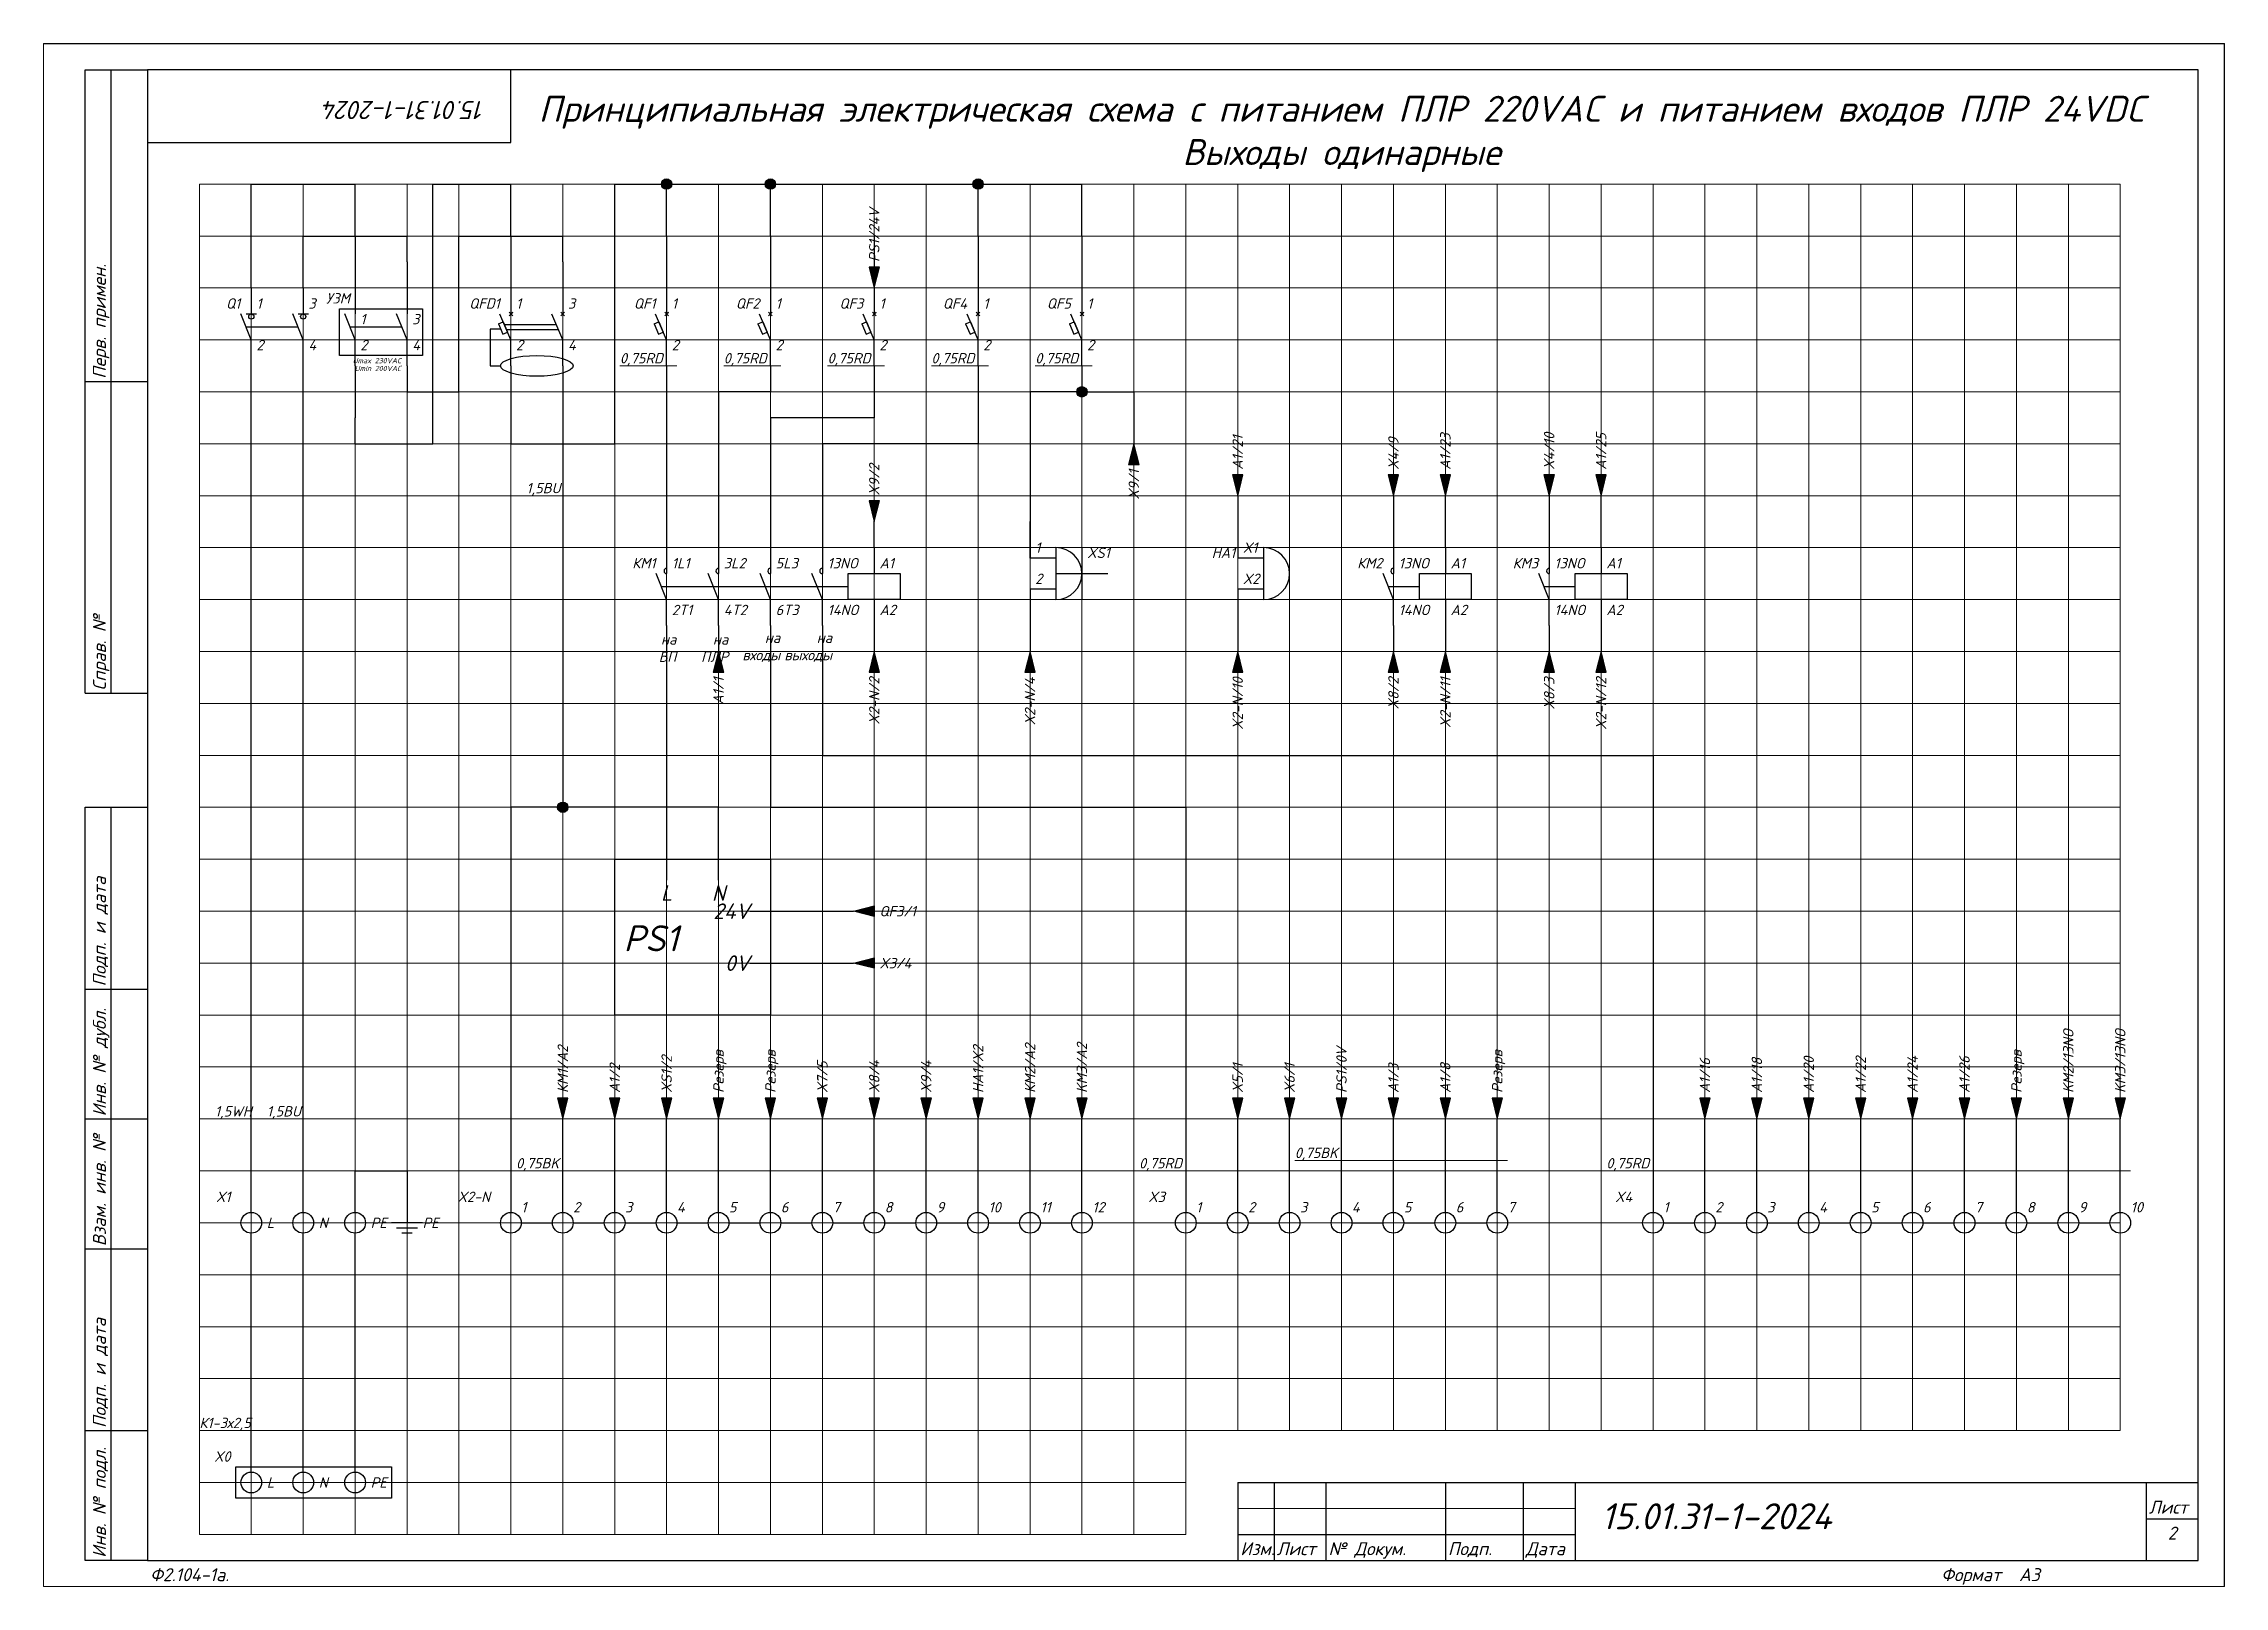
# Paper-space layout 'Эл2 (6)' of a CAD drawing. Header units: millimetres. Extents: x 0 to 420, y 0 to 297.
# The model-space entities are those that its viewports show. They can reach past a viewport. Long polylines and large blocks are cut down to what shows.
import ezdxf
from ezdxf.enums import TextEntityAlignment as Align

# ---------------------------------------------------------------- set-up
doc = ezdxf.new("R2010")
doc.units = ezdxf.units.MM
for name, color, linetype, lineweight in [('4', 4, 'Continuous', 15), ('Основная', 7, 'Continuous', 30), ('Тонкая для кабелей', 7, 'Continuous', 15)]:
    doc.layers.add(name, color=color, linetype=linetype, lineweight=lineweight)
doc.layers.add('Привязки', color=2, linetype='Continuous', lineweight=0, plot=False, transparency=0.8)
doc.layers.add('рамка', color=253, linetype='Continuous', lineweight=5, transparency=0.8)
doc.styles.add('текст', font='isocpeui.ttf')

psp = doc.layouts.new('Эл2 (6)')

msp = doc.modelspace()

# ---------------------------------------------------------------- texts
at = {"layer": 'Основная', "style": 'текст'}
for s, width, heights, insert, char_height, attachment_point in [('Принципиальная электрическая схема с питанием ПЛР 220VAC и питанием входов ПЛР 24VDC\\PВыходы одинарные', 333.9398066, [15.99579], (11610.0001, 289.99998), 5, 2), ('1', 3, [0], (11401, 249), 2, 7), ('3', 3, [0], (11411, 249), 2, 7), ('УЗМ', 5.8793103, [0], (11419, 250), 2, 9), ('1', 3, [0], (11421, 246), 2, 7), ('3', 3, [0], (11431, 246), 2, 7), ('1', 3, [0], (11451, 249), 2, 7), ('3', 3, [0], (11461, 249), 2, 7), ('1', 3, [0], (11481, 249), 2, 7), ('1', 3, [0], (11501, 249), 2, 7), ('1', 3, [0], (11521, 249), 2, 7), ('1', 3, [0], (11541, 249), 2, 7), ('1', 3, [0], (11561, 249), 2, 7), ('2', 3, [0], (11401, 241), 2, 7), ('4', 3, [0], (11411, 241), 2, 7), ('Umax 230VAC', 12.2395477, [0], (11428.87931, 238.49676), 1, 9), ('2', 3, [0], (11421, 241), 2, 7), ('4', 3, [0], (11431, 241), 2, 7), ('2', 3, [0], (11451, 241), 2, 7), ('4', 3, [0], (11461, 241), 2, 7), ('2', 3, [0], (11481, 241), 2, 7), ('2', 3, [0], (11501, 241), 2, 7), ('2', 3, [0], (11521, 241), 2, 7), ('2', 3, [0], (11541, 241), 2, 7), ('2', 3, [0], (11561, 241), 2, 7), ('Umin 200VAC', 14.3469034, [0], (11428.87931, 237), 1, 9), ('1', 3, [0], (11551, 202), 2, 7), ('XS1', 3, [0], (11561, 201), 2, 7), ('HA1', 3, [0], (11585, 201), 2, 7), ('X1', 3, [0], (11591, 202), 2, 7), ('КМ1', 5.8793103, [0], (11477.87931, 199), 2, 9), ('1L1', 3, [0], (11481, 199), 2, 7), ('3L2', 3, [0], (11491, 199), 2, 7), ('5L3', 3, [0], (11501, 199), 2, 7), ('13NO', 3, [0], (11511, 199), 2, 7), ('А1', 3, [0], (11521, 199), 2, 7), ('2', 3, [0], (11551, 196), 2, 7), ('X2', 3, [0], (11591, 196), 2, 7), ('КМ2', 5.8793103, [0], (11617.87931, 199), 2, 9), ('13NO', 3, [0], (11621, 199), 2, 7), ('А1', 3, [0], (11631, 199), 2, 7), ('КМ3', 5.8793103, [0], (11647.87931, 199), 2, 9), ('13NO', 3, [0], (11651, 199), 2, 7), ('А1', 3, [0], (11661, 199), 2, 7), ('2T1', 3, [0], (11481, 190), 2, 7), ('4T2', 3, [0], (11491, 190), 2, 7), ('6T3', 3, [0], (11501, 190), 2, 7), ('14NO', 3, [0], (11511, 190), 2, 7), ('А2', 3, [0], (11521, 190), 2, 7), ('14NO', 3, [0], (11621, 190), 2, 7), ('А2', 3, [0], (11631, 190), 2, 7), ('14NO', 3, [0], (11651, 190), 2, 7), ('А2', 3, [0], (11661, 190), 2, 7), ('QF3/1', 10, [0], (11521, 133), 2, 4), ('X3/4', 10, [0], (11521, 123), 2, 4), ('X1', 10, [0], (11396, 77), 2, 9), ('X2-N', 10, [0], (11446, 77), 2, 9), ('1', 3, [0], (11452, 75), 2, 7), ('2', 3, [0], (11462, 75), 2, 7), ('3', 3, [0], (11472, 75), 2, 7), ('4', 3, [0], (11482, 75), 2, 7), ('5', 3, [0], (11492, 75), 2, 7), ('6', 3, [0], (11502, 75), 2, 7), ('7', 3, [0], (11512, 75), 2, 7), ('8', 3, [0], (11522, 75), 2, 7), ('9', 3, [0], (11532, 75), 2, 7), ('10', 3, [0], (11542, 75), 2, 7), ('11', 3, [0], (11552, 75), 2, 7), ('12', 3, [0], (11562, 75), 2, 7), ('X3', 10, [0], (11576, 77), 2, 9), ('1', 3, [0], (11582, 75), 2, 7), ('2', 3, [0], (11592, 75), 2, 7), ('3', 3, [0], (11602, 75), 2, 7), ('4', 3, [0], (11612, 75), 2, 7), ('5', 3, [0], (11622, 75), 2, 7), ('6', 3, [0], (11632, 75), 2, 7), ('7', 3, [0], (11642, 75), 2, 7), ('X4', 10, [0], (11666, 77), 2, 9), ('1', 3, [0], (11672, 75), 2, 7), ('2', 3, [0], (11682, 75), 2, 7), ('3', 3, [0], (11692, 75), 2, 7), ('4', 3, [0], (11702, 75), 2, 7), ('5', 3, [0], (11712, 75), 2, 7), ('6', 3, [0], (11722, 75), 2, 7), ('7', 3, [0], (11732, 75), 2, 7), ('8', 3, [0], (11742, 75), 2, 7), ('9', 3, [0], (11752, 75), 2, 7), ('10', 3, [0], (11762, 75), 2, 7), ('L', 5, [0], (11403, 73), 2, 4), ('N', 5, [0], (11413, 73), 2, 4), ('PE', 5, [0], (11423, 73), 2, 4), ('PE', 5, [0], (11433, 73), 2, 4), ('X0', 10, [0], (11396, 27), 2, 9), ('L', 5, [0], (11403, 23), 2, 4), ('N', 5, [0], (11413, 23), 2, 4), ('PE', 5, [0], (11423, 23), 2, 4)]:
    msp.add_mtext_dynamic_manual_height_columns(s, width=width, gutter_width=200, heights=heights, dxfattribs=dict(at, insert=insert, char_height=char_height, attachment_point=attachment_point))
at = {"layer": 'Основная', "char_height": 2, "rotation": 90, "style": 'текст'}
for s, heights, insert, attachment_point in [('PS1/24V', [0], (11519, 258), 1), ('A1/21', [0], (11589, 218), 1), ('X4/9', [0], (11619, 218), 1), ('A1/23', [0], (11629, 218), 1), ('X4/10', [0], (11649, 218), 1), ('A1/25', [0], (11659, 218), 1), ('X9/2', [0], (11519, 213), 1), ('X9/1', [1.17616], (11571, 218), 9), ('А1/1', [0], (11491, 178), 9), ('X2-N/2', [0], (11521, 178), 9), ('X2-N/4', [0], (11551, 178), 9), ('X2-N/10', [0], (11591, 178), 9), ('X8/2', [0], (11621, 178), 9), ('X2-N/11', [0], (11631, 178), 9), ('X8/3', [0], (11651, 178), 9), ('X2-N/12', [0], (11661, 178), 9), ('KM2/13NO', [0], (11749, 98), 1), ('KM3/13NO', [0], (11759, 98), 1), ('КМ1/А2', [0], (11459, 98), 1), ('XS1/2', [0], (11479, 98), 1), ('Резерв', [0], (11489, 98), 1), ('Резерв', [0], (11499, 98), 1), ('HA1/X2', [0], (11539, 98), 1), ('КМ2/A2', [0], (11549, 98), 1), ('KM3/A2', [0], (11559, 98), 1), ('PS1/0V', [0], (11609, 98), 1), ('Резерв', [0], (11639, 98), 1), ('А1/20', [0], (11699, 98), 1), ('А1/22', [0], (11709, 98), 1), ('А1/24', [0], (11719, 98), 1), ('А1/26', [0], (11729, 98), 1), ('Резерв', [0], (11739, 98), 1), ('А1/2', [0], (11469, 98), 1), ('X7/5', [0], (11509, 98), 1), ('X8/4', [0], (11519, 98), 1), ('X9/4', [0], (11529, 98), 1), ('X5/1', [0], (11589, 98), 1), ('X6/1', [0], (11599, 98), 1), ('А1/3', [0], (11619, 98), 1), ('А1/8', [0], (11629, 98), 1), ('А1/16', [0], (11679, 98), 1), ('А1/18', [0], (11689, 98), 1)]:
    msp.add_mtext_dynamic_manual_height_columns(s, width=5.8793103, gutter_width=200, heights=heights, dxfattribs=dict(at, insert=insert, attachment_point=attachment_point))
at = {"layer": 'Основная', "style": 'текст'}
for s, insert, char_height, width, attachment_point in [('Q1', (11397.87931, 249), 2, 3.8793103, 9), ('QFD1', (11447.87931, 249), 2, 3.8793103, 9), ('QF1', (11477.87931, 249), 2, 3.8793103, 9), ('QF2', (11497.87931, 249), 2, 3.8793103, 9), ('QF3', (11517.87931, 249), 2, 3.8793103, 9), ('QF4', (11537.87931, 249), 2, 3.8793103, 9), ('QF5', (11557.87931, 249), 2, 3.8793103, 9), ('L', (11480, 138), 3, 6, 2), ('N', (11490, 138), 3, 6, 2), ('24V', (11496, 133), 3, 3, 6), ('PS1', (11477, 127.77745), 5, 20, 5), ('0V', (11496, 123), 3, 3, 6)]:
    msp.add_mtext(s, dxfattribs=dict(at, insert=insert, char_height=char_height, width=width, attachment_point=attachment_point))
at = {"layer": 'Привязки', "char_height": 2, "attachment_point": 9, "style": 'текст'}
for s, insert in [('на БП', (11481.87931, 181)), ('на ПЛР', (11491.87931, 181)), ('на входы', (11501.87931, 181)), ('на выходы', (11511.87931, 181))]:
    msp.add_mtext_dynamic_manual_height_columns(s, width=5.8793103, gutter_width=200, heights=[0], dxfattribs=dict(at, insert=insert))
at = {"layer": 'Тонкая для кабелей', "char_height": 2, "attachment_point": 7, "style": 'текст'}
for s, insert in [('0,75RD', (11471, 238)), ('0,75RD', (11491, 238)), ('0,75RD', (11511, 238)), ('0,75RD', (11531, 238)), ('0,75RD', (11551, 238)), ('1,5BU', (11453, 213)), ('1,5WH', (11393, 93)), ('1,5BU', (11403, 93)), ('0,75BK', (11451, 83)), ('0,75RD', (11571, 83)), ('0,75BK', (11601, 85)), ('0,75RD', (11661, 83)), ('К1-3х2,5', (11390, 33))]:
    msp.add_mtext_dynamic_manual_height_columns(s, width=10, gutter_width=200, heights=[0], dxfattribs=dict(at, insert=insert))

# ---------------------------------------------------------------- blocks, each defined once
blk = doc.blocks.new('*U109')
for p, q in [((8, 232), (8, 292)), ((8, 292), (20, 292)), ((13, 232), (13, 292)), ((90, 292), (90, 292)), ((90, 292), (90, 292)), ((90, 278), (90, 292)), ((90, 292), (90, 292)), ((90, 292), (90, 292)), ((90, 292), (90, 292)), ((20, 278), (90, 278)), ((8, 232), (20, 232)), ((8, 172), (8, 232)), ((13, 172), (13, 232)), ((8, 172), (20, 172)), ((8, 115), (8, 150)), ((8, 150), (20, 150)), ((13, 115), (13, 150)), ((8, 90), (8, 115)), ((8, 115), (20, 115)), ((13, 90), (13, 115)), ((8, 65), (8, 90)), ((8, 90), (20, 90)), ((13, 65), (13, 90)), ((8, 30), (8, 65)), ((8, 65), (20, 65)), ((13, 30), (13, 65)), ((230, 60), (415, 60)), ((230, 60), (230, 5)), ((237, 60), (237, 35)), ((247, 60), (247, 5)), ((270, 60), (270, 5)), ((285, 60), (285, 5)), ((295, 60), (295, 5)), ((415, 60), (415, 60)), ((415, 60), (415, 60)), ((295, 45), (415, 45)), ((365, 45), (365, 20)), ((380, 45), (380, 25)), ((397, 45), (397, 25)), ((230, 40), (295, 40)), ((365, 40), (415, 40)), ((230, 35), (295, 35)), ((8, 5), (8, 30)), ((8, 30), (20, 30)), ((13, 5), (13, 30)), ((365, 25), (415, 25)), ((385, 25), (385, 20)), ((295, 20), (415, 20)), ((365, 20), (365, 5)), ((20, 5), (8, 5))]:
    blk.add_line(p, q)
blk.add_lwpolyline([(20, 5), (415, 5), (415, 292), (20, 292)], close=True)
at = {"layer": '4'}
for p, q in [((230, 55), (295, 55)), ((230, 50), (295, 50)), ((230, 45), (295, 45)), ((370, 40), (370, 25)), ((375, 40), (375, 25)), ((230, 30), (295, 30)), ((230, 25), (295, 25)), ((230, 20), (295, 20)), ((230, 15), (295, 15)), ((230, 10), (295, 10))]:
    blk.add_line(p, q, dxfattribs=at)
at = {"layer": 'Привязки'}
blk.add_lwpolyline([(0, 0), (420, 0), (420, 297), (0, 297)], close=True, dxfattribs=at)
at = {"layer": 'рамка'}
blk.add_lwpolyline([(0, 297), (420, 297), (420, 0), (0, 0)], close=True, dxfattribs=at)
at = {"style": 'текст'}
for s, p in [('Перв. примен.', (12, 232.5)), ('Справ. №', (12, 172.5)), ('Подп. и дата', (12, 115.5)), ('Инв. № дубл.', (12, 90.5)), ('Взам. инв. №', (12, 65.5)), ('Подп. и дата', (12, 30.5)), ('Инв. № подл.', (12, 5.5))]:
    blk.add_text(s, height=2.5, rotation=90, dxfattribs=at).set_placement(p)
for s, height, p in [('Лит.', 2.5, (365.5, 41)), ('Масса', 2.5, (380.5, 41)), ('Масштаб', 2.5, (397.5, 41)), ('Изм.', 2.5, (230.5, 36)), ('Лист', 2.5, (237.5, 36)), ('№ Докум.', 2.5, (247.5, 36)), ('Подп.', 2.5, (270.5, 36)), ('Дата', 2.5, (285.5, 36)), ('Разраб.', 2.5, (230.5, 31)), ('Пров.', 2.5, (230.5, 26)), ('Т.контр.', 2.5, (230.5, 21)), ('Лист', 2.5, (365.5, 21)), ('Листов', 2.5, (385.5, 21)), ('Н.контр.', 2.5, (230.5, 11)), ('Утв.', 2.5, (230.5, 6)), ('Ф2.104-1а.', 0.005, (20, 4.99)), ('Ф2.104-1.', 2.5, (20.5, 1)), ('Формат', 2.5, (365.5, 1)), ('А3', 2.5, (380.5, 1)), ('А4', 0.025, (419.61, 0.01)), ('А2', 0.00833, (419.87, 0)), ('А1', 0.00625, (419.9, 0)), ('А0', 0.005, (419.92, 0))]:
    blk.add_text(s, height=height, dxfattribs=at).set_placement(p)
for tag, p, height in [('12', (90, 292), 0.00000373), ('13', (90, 292), 0.00000373), ('27', (90, 292), 0.00000522), ('29', (105, 279), 3.5), ('28', (415, 60), 0.0000438), ('ИЗМ4', (230.5, 56), 2.5), ('ЛИСТИЗМ4', (237.5, 56), 2.5), ('№ДОКУМИЗМ4', (247.5, 56), 2.5), ('ПОДПИЗМ4', (270.5, 56), 2.5), ('ДАТАИЗМ4', (285.5, 56), 2.5), ('ОБОЗНАЧЕНИЕ', (300, 51), 5), ('ИЗМ3', (230.5, 51), 2.5), ('ЛИСТИЗМ3', (237.5, 51), 2.5), ('№ДОКУМИЗМ3', (247.5, 51), 2.5), ('ПОДПИЗМ3', (270.5, 51), 2.5), ('ДАТАИЗМ3', (285.5, 51), 2.5), ('ИЗМ2', (230.5, 46), 2.5), ('ЛИСТИЗМ2', (237.5, 46), 2.5), ('№ДОКУМИЗМ2', (247.5, 46), 2.5), ('ПОДПИЗМ2', (270.5, 46), 2.5), ('ДАТАИЗМ2', (285.5, 46), 2.5), ('ИЗМ1', (230.5, 41), 2.5), ('ЛИСТИЗМ1', (237.5, 41), 2.5), ('№ДОКУМИЗМ1', (247.5, 41), 2.5), ('ПОДПИЗМ1', (270.5, 41), 2.5), ('ДАТАИЗМ1', (285.5, 41), 2.5), ('РАЗРАБ', (247.5, 31), 2.5), ('ДАТАРАЗРАБ', (285.5, 31), 2.5), ('ПРОВ', (247.5, 26), 2.5), ('ДАТАПРОВ', (285.5, 26), 2.5), ('ТКОНТР', (247.5, 21), 2.5), ('ДАТАТКОНТР', (285.5, 21), 2.5), ('ЛИСТОВ', (400.5, 21), 2.5), ('10', (230.5, 16), 2.5), ('11', (247.5, 16), 2.5), ('НКОНТР', (247.5, 11), 2.5), ('ДАТАНКОНТР', (285.5, 11), 2.5), ('УТВ', (247.5, 6), 2.5), ('ДАТАУТВ', (285.5, 6), 2.5)]:
    blk.add_attdef(tag, p, '', height=height, dxfattribs=at)
for tag, p, height, rotation in [('ОБОЗНАЧЕНИЕ-ВЕРХ', (85, 286), 3.5, 180), ('ПРИМЕНЯЕМОСТЬ', (19, 232.5), 2.5, 90), ('СПРАВ№', (19, 172.5), 2.5, 90), ('ДАТАУЧЁТАДУБЛ', (19, 115.5), 2.5, 90), ('ИНВ№ДУБЛ', (19, 90.5), 2.5, 90), ('ВЗАМИНВ№', (19, 65.5), 2.5, 90), ('ДАТАУЧЁТА', (19, 30.5), 2.5, 90), ('ИНВ№ПОДЛ', (19, 5.5), 2.5, 90)]:
    blk.add_attdef(tag, p, '', height=height, rotation=rotation, dxfattribs=at)
blk.add_attdef('30', text='', height=5, dxfattribs=at).set_placement((355, 64), align=Align.MIDDLE)
for tag, height, p in [('НАИМЕНОВАНИЕ1', 5, (330, 36)), ('НАИМЕНОВАНИЕ2', 3.5, (330, 31)), ('МАССА', 3.5, (388.5, 31)), ('МАСШТАБ', 3.5, (406, 31)), ('НАИМЕНОВАНИЕ3', 3.5, (330, 26)), ('НАИМЕНОВАНИЕ4', 2.5, (330, 21)), ('ЛИСТ', 2.5, (380.5, 21)), ('МАТЕРИАЛ1', 2.5, (330, 16)), ('ПРЕДПРИЯТИЕ1', 3.5, (390, 16)), ('МАТЕРИАЛ2', 2.5, (330, 11)), ('ПРЕДПРИЯТИЕ2', 3.5, (390, 11)), ('МАТЕРИАЛ3', 2.5, (330, 6)), ('ПРЕДПРИЯТИЕ3', 3.5, (390.02, 6))]:
    blk.add_attdef(tag, text='', height=height, dxfattribs=at).set_placement(p, align=Align.CENTER)
for tag, p in [('ЛИТЕРА', (367.5, 31)), ('ЛИТЕРА2', (372.5, 31)), ('ЛИТЕРА3', (377.5, 31))]:
    blk.add_attdef(tag, text='', height=2.5, dxfattribs=at).set_placement(p, align=Align.RIGHT)
for tag, p in [('ИНДЕКС', (367.5, 31)), ('ИНДЕКС2', (372.5, 31)), ('ИНДЕКС3', (377.5, 31))]:
    blk.add_attdef(tag, text='', height=2.5, dxfattribs=at).set_placement(p, align=Align.TOP_LEFT)
blk = doc.blocks.new('*U110')
for p, q in [((8, 232), (8, 292)), ((8, 292), (20, 292)), ((13, 232), (13, 292)), ((90, 292), (90, 292)), ((90, 292), (90, 292)), ((90, 278), (90, 292)), ((90, 292), (90, 292)), ((90, 292), (90, 292)), ((90, 292), (90, 292)), ((20, 278), (90, 278)), ((8, 232), (20, 232)), ((8, 172), (8, 232)), ((13, 172), (13, 232)), ((8, 172), (20, 172)), ((8, 115), (8, 150)), ((8, 150), (20, 150)), ((13, 115), (13, 150)), ((8, 90), (8, 115)), ((8, 115), (20, 115)), ((13, 90), (13, 115)), ((8, 65), (8, 90)), ((8, 90), (20, 90)), ((13, 65), (13, 90)), ((8, 30), (8, 65)), ((8, 65), (20, 65)), ((13, 30), (13, 65)), ((8, 5), (8, 30)), ((8, 30), (20, 30)), ((13, 5), (13, 30)), ((230, 20), (415, 20)), ((230, 20), (230, 5)), ((237, 20), (237, 5)), ((247, 20), (247, 5)), ((270, 20), (270, 5)), ((285, 20), (285, 5)), ((295, 20), (295, 5)), ((405, 20), (405, 5)), ((415, 20), (415, 20)), ((415, 20), (415, 20)), ((405, 13), (415, 13)), ((230, 10), (295, 10)), ((20, 5), (8, 5)), ((230, 5), (295, 5)), ((415, 5), (415, 5)), ((415, 5), (415, 5)), ((415, 5), (415, 5)), ((415, 5), (415, 5)), ((415, 5), (415, 5)), ((415, 5), (415, 5)), ((415, 5), (415, 5))]:
    blk.add_line(p, q)
blk.add_lwpolyline([(20, 5), (415, 5), (415, 292), (20, 292)], close=True)
at = {"layer": '4'}
for p, q in [((230, 15), (295, 15)), ((415, 5), (415, 5)), ((415, 5), (415, 5)), ((415, 5), (415, 5)), ((415, 5), (415, 5)), ((415, 5), (415, 5)), ((415, 5), (415, 5)), ((415, 5), (415, 5)), ((415, 5), (415, 5)), ((415, 5), (415, 5))]:
    blk.add_line(p, q, dxfattribs=at)
at = {"layer": 'Привязки'}
blk.add_lwpolyline([(0, 0), (420, 0), (420, 297), (0, 297)], close=True, dxfattribs=at)
at = {"layer": 'рамка'}
blk.add_lwpolyline([(0, 297), (420, 297), (420, 0), (0, 0)], close=True, dxfattribs=at)
at = {"style": 'текст'}
for s, p in [('Перв. примен.', (12, 232.5)), ('Справ. №', (12, 172.5)), ('Подп. и дата', (12, 115.5)), ('Инв. № дубл.', (12, 90.5)), ('Взам. инв. №', (12, 65.5)), ('Подп. и дата', (12, 30.5)), ('Инв. № подл.', (12, 5.5))]:
    blk.add_text(s, height=2.5, rotation=90, dxfattribs=at).set_placement(p)
for s, height, p in [('Лист', 2.5, (405.5, 14)), ('Изм.', 2.5, (230.5, 6)), ('Лист', 2.5, (237.5, 6)), ('№ Докум.', 2.5, (247.5, 6)), ('Подп.', 2.5, (270.5, 6)), ('Дата', 2.5, (285.5, 6)), ('Ф2.104-1.', 0.005, (20, 4.99)), ('Разраб.', 0.0000135, (415, 5)), ('Пров.', 0.0000135, (415, 5)), ('Т.контр.', 0.0000135, (415, 5)), ('Н.контр.', 0.0000135, (415, 5)), ('Утв.', 0.0000135, (415, 5)), ('Лит.', 0.0000135, (415, 5)), ('Масса', 0.0000135, (415, 5)), ('Масштаб', 0.0000135, (415, 5)), ('Листов', 0.0000135, (415, 5)), ('Ф2.104-1а.', 2.5, (20.5, 1)), ('Формат', 2.5, (365.5, 1)), ('А3', 2.5, (380.5, 1)), ('А4', 0.025, (419.61, 0.01)), ('А2', 0.00833, (419.87, 0)), ('А1', 0.00625, (419.9, 0)), ('А0', 0.005, (419.92, 0))]:
    blk.add_text(s, height=height, dxfattribs=at).set_placement(p)
for tag, p, height in [('12', (90, 292), 0.00000373), ('13', (90, 292), 0.00000373), ('27', (90, 292), 0.00000522), ('29', (105, 249), 3.5), ('ИЗМ2', (230.5, 16), 2.5), ('ЛИСТИЗМ2', (237.5, 16), 2.5), ('№ДОКУМИЗМ2', (247.5, 16), 2.5), ('28', (415, 20), 0.0000438), ('ИЗМ1', (230.5, 11), 2.5), ('ЛИСТИЗМ1', (237.5, 11), 2.5), ('№ДОКУМИЗМ1', (247.5, 11), 2.5), ('ПОДПИЗМ1', (270.5, 11), 2.5), ('ДАТАИЗМ1', (285.5, 11), 2.5), ('ДАТАНКОНТР', (285.5, 11), 2.5), ('ОБОЗНАЧЕНИЕ', (300, 11), 5), ('ДАТАУТВ', (285.5, 6), 2.5), ('РАЗРАБ', (415, 5), 0.0000135), ('ЛИСТОВ', (415, 5), 0.0000135), ('ПРОВ', (415, 5), 0.0000135), ('ТКОНТР', (415, 5), 0.0000135), ('НКОНТР', (415, 5), 0.0000135), ('УТВ', (415, 5), 0.0000135), ('10', (415, 5), 0.0000135), ('11', (415, 5), 0.0000135), ('ПОДПИЗМ2', (415, 5), 0.0000135), ('ДАТАИЗМ2', (415, 5), 0.0000135), ('ИЗМ3', (415, 5), 0.0000135), ('ЛИСТИЗМ3', (415, 5), 0.0000135), ('№ДОКУМИЗМ3', (415, 5), 0.0000135), ('ПОДПИЗМ3', (415, 5), 0.0000135), ('ДАТАИЗМ3', (415, 5), 0.0000135), ('ИЗМ4', (415, 5), 0.0000135), ('ЛИСТИЗМ4', (415, 5), 0.0000135), ('№ДОКУМИЗМ4', (415, 5), 0.0000135), ('ПОДПИЗМ4', (415, 5), 0.0000135), ('ДАТАИЗМ4', (415, 5), 0.0000135), ('ДАТАРАЗРАБ', (415, 5), 0.0000135), ('ДАТАПРОВ', (415, 5), 0.0000135), ('ДАТАТКОНТР', (415, 5), 0.0000135)]:
    blk.add_attdef(tag, p, '', height=height, dxfattribs=at)
for tag, p, height, rotation in [('ОБОЗНАЧЕНИЕ-ВЕРХ', (85, 286), 3.5, 180), ('ПРИМЕНЯЕМОСТЬ', (19, 232.5), 2.5, 90), ('СПРАВ№', (19, 172.5), 2.5, 90), ('ДАТАУЧЁТАДУБЛ', (19, 115.5), 2.5, 90), ('ИНВ№ДУБЛ', (19, 90.5), 2.5, 90), ('ВЗАМИНВ№', (19, 65.5), 2.5, 90), ('ДАТАУЧЁТА', (19, 30.5), 2.5, 90), ('ИНВ№ПОДЛ', (19, 5.5), 2.5, 90)]:
    blk.add_attdef(tag, p, '', height=height, rotation=rotation, dxfattribs=at)
blk.add_attdef('30', text='', height=5, dxfattribs=at).set_placement((355, 34), align=Align.MIDDLE)
for tag, height, p in [('ЛИСТ', 2.5, (410, 9)), ('НАИМЕНОВАНИЕ1', 0.000027, (415, 5)), ('НАИМЕНОВАНИЕ2', 0.0000189, (415, 5)), ('НАИМЕНОВАНИЕ3', 0.0000189, (415, 5)), ('НАИМЕНОВАНИЕ4', 0.0000135, (415, 5)), ('МАССА', 0.0000189, (415, 5)), ('МАСШТАБ', 0.0000189, (415, 5)), ('МАТЕРИАЛ1', 0.0000135, (415, 5)), ('МАТЕРИАЛ2', 0.0000135, (415, 5)), ('МАТЕРИАЛ3', 0.0000135, (415, 5)), ('ПРЕДПРИЯТИЕ1', 0.0000189, (415, 5)), ('ПРЕДПРИЯТИЕ2', 0.0000189, (415, 5)), ('ПРЕДПРИЯТИЕ3', 0.0000189, (415, 5))]:
    blk.add_attdef(tag, text='', height=height, dxfattribs=at).set_placement(p, align=Align.CENTER)
for tag in ['ЛИТЕРА', 'ЛИТЕРА2', 'ЛИТЕРА3']:
    blk.add_attdef(tag, text='', height=0.0000135, dxfattribs=at).set_placement((415, 5), align=Align.RIGHT)
for tag in ['ИНДЕКС', 'ИНДЕКС2', 'ИНДЕКС3']:
    blk.add_attdef(tag, text='', height=0.0000135, dxfattribs=at).set_placement((415, 5), align=Align.TOP_LEFT)

# ---------------------------------------------------------------- hatches: boundary and pattern name
at = {"layer": 'Основная'}
h = msp.add_hatch(color=256, dxfattribs=at)
h.dxf.hatch_style = 1
h.paths.add_polyline_path([(11480, 273), (11480, 274, 0.414213562), (11479, 273)])
h.paths.add_polyline_path([(11481, 273, 0.414213562), (11480, 274), (11480, 273)])
h.paths.add_polyline_path([(11479, 273, 0.414213562), (11480, 272), (11480, 273)])
h.paths.add_polyline_path([(11480, 273), (11480, 272, 0.414213562), (11481, 273)])
h = msp.add_hatch(color=256, dxfattribs=at)
h.dxf.hatch_style = 1
h.paths.add_polyline_path([(11500, 273), (11500, 274, 0.414213562), (11499, 273)])
h.paths.add_polyline_path([(11501, 273, 0.414213562), (11500, 274), (11500, 273)])
h.paths.add_polyline_path([(11499, 273, 0.414213562), (11500, 272), (11500, 273)])
h.paths.add_polyline_path([(11500, 273), (11500, 272, 0.414213562), (11501, 273)])
h = msp.add_hatch(color=256, dxfattribs=at)
h.dxf.hatch_style = 1
h.paths.add_polyline_path([(11540, 273), (11540, 274, 0.414213562), (11539, 273)])
h.paths.add_polyline_path([(11541, 273, 0.414213562), (11540, 274), (11540, 273)])
h.paths.add_polyline_path([(11539, 273, 0.414213562), (11540, 272), (11540, 273)])
h.paths.add_polyline_path([(11540, 273), (11540, 272, 0.414213562), (11541, 273)])
h = msp.add_hatch(color=256, dxfattribs=at)
h.dxf.hatch_style = 1
h.paths.add_polyline_path([(11520, 253), (11521, 257), (11520, 257)])
h.paths.add_polyline_path([(11520, 253), (11520, 257), (11519, 257)])
h = msp.add_hatch(color=256, dxfattribs=at)
h.dxf.hatch_style = 1
h.paths.add_polyline_path([(11560, 233), (11560, 234, 0.414213562), (11559, 233)])
h.paths.add_polyline_path([(11561, 233, 0.414213562), (11560, 234), (11560, 233)])
h.paths.add_polyline_path([(11559, 233, 0.414213562), (11560, 232), (11560, 233)])
h.paths.add_polyline_path([(11560, 233), (11560, 232, 0.414213562), (11561, 233)])
h = msp.add_hatch(color=256, dxfattribs=at)
h.dxf.hatch_style = 1
h.paths.add_polyline_path([(11570, 223), (11569, 219), (11570, 219)])
h.paths.add_polyline_path([(11570, 223), (11570, 219), (11571, 219)])
h = msp.add_hatch(color=256, dxfattribs=at)
h.dxf.hatch_style = 1
h.paths.add_polyline_path([(11590, 213), (11591, 217), (11590, 217)])
h.paths.add_polyline_path([(11590, 213), (11590, 217), (11589, 217)])
h = msp.add_hatch(color=256, dxfattribs=at)
h.dxf.hatch_style = 1
h.paths.add_polyline_path([(11620, 213), (11621, 217), (11620, 217)])
h.paths.add_polyline_path([(11620, 213), (11620, 217), (11619, 217)])
h = msp.add_hatch(color=256, dxfattribs=at)
h.dxf.hatch_style = 1
h.paths.add_polyline_path([(11630, 213), (11631, 217), (11630, 217)])
h.paths.add_polyline_path([(11630, 213), (11630, 217), (11629, 217)])
h = msp.add_hatch(color=256, dxfattribs=at)
h.dxf.hatch_style = 1
h.paths.add_polyline_path([(11650, 213), (11651, 217), (11650, 217)])
h.paths.add_polyline_path([(11650, 213), (11650, 217), (11649, 217)])
h = msp.add_hatch(color=256, dxfattribs=at)
h.dxf.hatch_style = 1
h.paths.add_polyline_path([(11660, 213), (11661, 217), (11660, 217)])
h.paths.add_polyline_path([(11660, 213), (11660, 217), (11659, 217)])
h = msp.add_hatch(color=256, dxfattribs=at)
h.dxf.hatch_style = 1
h.paths.add_polyline_path([(11520, 208), (11521, 212), (11520, 212)])
h.paths.add_polyline_path([(11520, 208), (11520, 212), (11519, 212)])
h = msp.add_hatch(color=256, dxfattribs=at)
h.dxf.hatch_style = 1
h.paths.add_polyline_path([(11490, 183), (11489, 179), (11490, 179)])
h.paths.add_polyline_path([(11490, 183), (11490, 179), (11491, 179)])
h = msp.add_hatch(color=256, dxfattribs=at)
h.dxf.hatch_style = 1
h.paths.add_polyline_path([(11520, 183), (11519, 179), (11520, 179)])
h.paths.add_polyline_path([(11520, 183), (11520, 179), (11521, 179)])
h = msp.add_hatch(color=256, dxfattribs=at)
h.dxf.hatch_style = 1
h.paths.add_polyline_path([(11550, 183), (11549, 179), (11550, 179)])
h.paths.add_polyline_path([(11550, 183), (11550, 179), (11551, 179)])
h = msp.add_hatch(color=256, dxfattribs=at)
h.dxf.hatch_style = 1
h.paths.add_polyline_path([(11590, 183), (11589, 179), (11590, 179)])
h.paths.add_polyline_path([(11590, 183), (11590, 179), (11591, 179)])
h = msp.add_hatch(color=256, dxfattribs=at)
h.dxf.hatch_style = 1
h.paths.add_polyline_path([(11620, 183), (11619, 179), (11620, 179)])
h.paths.add_polyline_path([(11620, 183), (11620, 179), (11621, 179)])
h = msp.add_hatch(color=256, dxfattribs=at)
h.dxf.hatch_style = 1
h.paths.add_polyline_path([(11630, 183), (11629, 179), (11630, 179)])
h.paths.add_polyline_path([(11630, 183), (11630, 179), (11631, 179)])
h = msp.add_hatch(color=256, dxfattribs=at)
h.dxf.hatch_style = 1
h.paths.add_polyline_path([(11650, 183), (11649, 179), (11650, 179)])
h.paths.add_polyline_path([(11650, 183), (11650, 179), (11651, 179)])
h = msp.add_hatch(color=256, dxfattribs=at)
h.dxf.hatch_style = 1
h.paths.add_polyline_path([(11660, 183), (11659, 179), (11660, 179)])
h.paths.add_polyline_path([(11660, 183), (11660, 179), (11661, 179)])
h = msp.add_hatch(color=256, dxfattribs=at)
h.dxf.hatch_style = 1
h.paths.add_polyline_path([(11460, 153), (11460, 154, 0.414213562), (11459, 153)])
h.paths.add_polyline_path([(11461, 153, 0.414213562), (11460, 154), (11460, 153)])
h.paths.add_polyline_path([(11459, 153, 0.414213562), (11460, 152), (11460, 153)])
h.paths.add_polyline_path([(11460, 153), (11460, 152, 0.414213562), (11461, 153)])
h = msp.add_hatch(color=256, dxfattribs=at)
h.dxf.hatch_style = 1
h.paths.add_polyline_path([(11516, 133), (11520, 134), (11520, 133)])
h.paths.add_polyline_path([(11516, 133), (11520, 133), (11520, 132)])
h = msp.add_hatch(color=256, dxfattribs=at)
h.dxf.hatch_style = 1
h.paths.add_polyline_path([(11516, 123), (11520, 124), (11520, 123)])
h.paths.add_polyline_path([(11516, 123), (11520, 123), (11520, 122)])
h = msp.add_hatch(color=256, dxfattribs=at)
h.dxf.hatch_style = 1
h.paths.add_polyline_path([(11460, 93), (11461, 97), (11460, 97)])
h.paths.add_polyline_path([(11460, 93), (11460, 97), (11459, 97)])
h = msp.add_hatch(color=256, dxfattribs=at)
h.dxf.hatch_style = 1
h.paths.add_polyline_path([(11470, 93), (11471, 97), (11470, 97)])
h.paths.add_polyline_path([(11470, 93), (11470, 97), (11469, 97)])
h = msp.add_hatch(color=256, dxfattribs=at)
h.dxf.hatch_style = 1
h.paths.add_polyline_path([(11480, 93), (11481, 97), (11480, 97)])
h.paths.add_polyline_path([(11480, 93), (11480, 97), (11479, 97)])
h = msp.add_hatch(color=256, dxfattribs=at)
h.dxf.hatch_style = 1
h.paths.add_polyline_path([(11490, 93), (11491, 97), (11490, 97)])
h.paths.add_polyline_path([(11490, 93), (11490, 97), (11489, 97)])
h = msp.add_hatch(color=256, dxfattribs=at)
h.dxf.hatch_style = 1
h.paths.add_polyline_path([(11500, 93), (11501, 97), (11500, 97)])
h.paths.add_polyline_path([(11500, 93), (11500, 97), (11499, 97)])
h = msp.add_hatch(color=256, dxfattribs=at)
h.dxf.hatch_style = 1
h.paths.add_polyline_path([(11510, 93), (11511, 97), (11510, 97)])
h.paths.add_polyline_path([(11510, 93), (11510, 97), (11509, 97)])
h = msp.add_hatch(color=256, dxfattribs=at)
h.dxf.hatch_style = 1
h.paths.add_polyline_path([(11520, 93), (11521, 97), (11520, 97)])
h.paths.add_polyline_path([(11520, 93), (11520, 97), (11519, 97)])
h = msp.add_hatch(color=256, dxfattribs=at)
h.dxf.hatch_style = 1
h.paths.add_polyline_path([(11530, 93), (11531, 97), (11530, 97)])
h.paths.add_polyline_path([(11530, 93), (11530, 97), (11529, 97)])
h = msp.add_hatch(color=256, dxfattribs=at)
h.dxf.hatch_style = 1
h.paths.add_polyline_path([(11540, 93), (11541, 97), (11540, 97)])
h.paths.add_polyline_path([(11540, 93), (11540, 97), (11539, 97)])
h = msp.add_hatch(color=256, dxfattribs=at)
h.dxf.hatch_style = 1
h.paths.add_polyline_path([(11550, 93), (11551, 97), (11550, 97)])
h.paths.add_polyline_path([(11550, 93), (11550, 97), (11549, 97)])
h = msp.add_hatch(color=256, dxfattribs=at)
h.dxf.hatch_style = 1
h.paths.add_polyline_path([(11560, 93), (11561, 97), (11560, 97)])
h.paths.add_polyline_path([(11560, 93), (11560, 97), (11559, 97)])
h = msp.add_hatch(color=256, dxfattribs=at)
h.dxf.hatch_style = 1
h.paths.add_polyline_path([(11590, 93), (11591, 97), (11590, 97)])
h.paths.add_polyline_path([(11590, 93), (11590, 97), (11589, 97)])
h = msp.add_hatch(color=256, dxfattribs=at)
h.dxf.hatch_style = 1
h.paths.add_polyline_path([(11600, 93), (11601, 97), (11600, 97)])
h.paths.add_polyline_path([(11600, 93), (11600, 97), (11599, 97)])
h = msp.add_hatch(color=256, dxfattribs=at)
h.dxf.hatch_style = 1
h.paths.add_polyline_path([(11610, 93), (11611, 97), (11610, 97)])
h.paths.add_polyline_path([(11610, 93), (11610, 97), (11609, 97)])
h = msp.add_hatch(color=256, dxfattribs=at)
h.dxf.hatch_style = 1
h.paths.add_polyline_path([(11620, 93), (11621, 97), (11620, 97)])
h.paths.add_polyline_path([(11620, 93), (11620, 97), (11619, 97)])
h = msp.add_hatch(color=256, dxfattribs=at)
h.dxf.hatch_style = 1
h.paths.add_polyline_path([(11630, 93), (11631, 97), (11630, 97)])
h.paths.add_polyline_path([(11630, 93), (11630, 97), (11629, 97)])
h = msp.add_hatch(color=256, dxfattribs=at)
h.dxf.hatch_style = 1
h.paths.add_polyline_path([(11640, 93), (11641, 97), (11640, 97)])
h.paths.add_polyline_path([(11640, 93), (11640, 97), (11639, 97)])
h = msp.add_hatch(color=256, dxfattribs=at)
h.dxf.hatch_style = 1
h.paths.add_polyline_path([(11680, 93), (11681, 97), (11680, 97)])
h.paths.add_polyline_path([(11680, 93), (11680, 97), (11679, 97)])
h = msp.add_hatch(color=256, dxfattribs=at)
h.dxf.hatch_style = 1
h.paths.add_polyline_path([(11690, 93), (11691, 97), (11690, 97)])
h.paths.add_polyline_path([(11690, 93), (11690, 97), (11689, 97)])
h = msp.add_hatch(color=256, dxfattribs=at)
h.dxf.hatch_style = 1
h.paths.add_polyline_path([(11700, 93), (11701, 97), (11700, 97)])
h.paths.add_polyline_path([(11700, 93), (11700, 97), (11699, 97)])
h = msp.add_hatch(color=256, dxfattribs=at)
h.dxf.hatch_style = 1
h.paths.add_polyline_path([(11710, 93), (11711, 97), (11710, 97)])
h.paths.add_polyline_path([(11710, 93), (11710, 97), (11709, 97)])
h = msp.add_hatch(color=256, dxfattribs=at)
h.dxf.hatch_style = 1
h.paths.add_polyline_path([(11720, 93), (11721, 97), (11720, 97)])
h.paths.add_polyline_path([(11720, 93), (11720, 97), (11719, 97)])
h = msp.add_hatch(color=256, dxfattribs=at)
h.dxf.hatch_style = 1
h.paths.add_polyline_path([(11730, 93), (11731, 97), (11730, 97)])
h.paths.add_polyline_path([(11730, 93), (11730, 97), (11729, 97)])
h = msp.add_hatch(color=256, dxfattribs=at)
h.dxf.hatch_style = 1
h.paths.add_polyline_path([(11740, 93), (11741, 97), (11740, 97)])
h.paths.add_polyline_path([(11740, 93), (11740, 97), (11739, 97)])
h = msp.add_hatch(color=256, dxfattribs=at)
h.dxf.hatch_style = 1
h.paths.add_polyline_path([(11750, 93), (11751, 97), (11750, 97)])
h.paths.add_polyline_path([(11750, 93), (11750, 97), (11749, 97)])
h = msp.add_hatch(color=256, dxfattribs=at)
h.dxf.hatch_style = 1
h.paths.add_polyline_path([(11760, 93), (11761, 97), (11760, 97)])
h.paths.add_polyline_path([(11760, 93), (11760, 97), (11759, 97)])

# ---------------------------------------------------------------- linework, layer by layer
for p, q in [((11400, 273), (11420, 273)), ((11400, 263), (11400, 273)), ((11420, 263), (11420, 273)), ((11435, 273), (11450, 273)), ((11435, 263), (11435, 273)), ((11450, 263), (11450, 273)), ((11470, 273), (11560, 273)), ((11470, 263), (11470, 273)), ((11480, 263), (11480, 273)), ((11500, 263), (11500, 273)), ((11540, 263), (11540, 273)), ((11560, 263), (11560, 273)), ((11400, 253), (11400, 263)), ((11410, 263), (11430, 263)), ((11410, 258), (11410, 263)), ((11420, 263), (11420, 253)), ((11430, 258), (11430, 263)), ((11435, 228), (11435, 263)), ((11440, 263), (11460, 263)), ((11440, 258), (11440, 263)), ((11450, 263), (11450, 253)), ((11460, 258), (11460, 263)), ((11470, 223), (11470, 263)), ((11480, 263), (11480, 253)), ((11500, 263), (11500, 253)), ((11520, 263), (11520, 253)), ((11540, 263), (11540, 253)), ((11560, 263), (11560, 253)), ((11410, 253), (11410, 258)), ((11430, 258), (11430, 253)), ((11440, 233), (11440, 258)), ((11460, 258), (11460, 253)), ((11519, 257), (11520, 253)), ((11521, 257), (11519, 257)), ((11520, 253), (11521, 257)), ((11400, 253), (11400, 248)), ((11410, 253), (11410, 248)), ((11420, 253), (11420, 248)), ((11430, 253), (11430, 248)), ((11450, 253), (11450, 248)), ((11460, 253), (11460, 248)), ((11480, 253), (11480, 248)), ((11500, 253), (11500, 248)), ((11520, 253), (11520, 248)), ((11540, 253), (11540, 248)), ((11560, 253), (11560, 248)), ((11400, 243), (11398, 248)), ((11399, 248), (11401, 248)), ((11410, 243), (11408, 248)), ((11409, 248), (11411, 248)), ((11417, 249), (11433, 249)), ((11417, 240), (11417, 249)), ((11420, 243), (11418, 248)), ((11430, 243), (11428, 248)), ((11433, 249), (11433, 240)), ((11450, 243), (11447.87931, 247.94828)), ((11450.35355, 248.35355), (11449.64645, 247.64645)), ((11449.64645, 248.35355), (11450.35355, 247.64645)), ((11450, 248), (11450.35355, 248.35355)), ((11460, 243), (11457.87931, 247.94828)), ((11460.35355, 248.35355), (11459.64645, 247.64645)), ((11459.64645, 248.35355), (11460.35355, 247.64645)), ((11460, 248), (11460.35355, 248.35355)), ((11480, 243), (11477.87931, 247.94828)), ((11480.35355, 248.35355), (11479.64645, 247.64645)), ((11479.64645, 248.35355), (11480.35355, 247.64645)), ((11480, 248), (11480.35355, 248.35355)), ((11500, 243), (11497.87931, 247.94828)), ((11500.35355, 248.35355), (11499.64645, 247.64645)), ((11499.64645, 248.35355), (11500.35355, 247.64645)), ((11500, 248), (11500.35355, 248.35355)), ((11520, 243), (11517.87931, 247.94828)), ((11520.35355, 248.35355), (11519.64645, 247.64645)), ((11519.64645, 248.35355), (11520.35355, 247.64645)), ((11520, 248), (11520.35355, 248.35355)), ((11540, 243), (11537.87931, 247.94828)), ((11540.35355, 248.35355), (11539.64645, 247.64645)), ((11539.64645, 248.35355), (11540.35355, 247.64645)), ((11540, 248), (11540.35355, 248.35355)), ((11560, 243), (11557.87931, 247.94828)), ((11560.35355, 248.35355), (11559.64645, 247.64645)), ((11559.64645, 248.35355), (11560.35355, 247.64645)), ((11560, 248), (11560.35355, 248.35355)), ((11399, 245.5), (11409.00059, 245.49851)), ((11419.00059, 245.49851), (11429, 245.5)), ((11448.02051, 245.08022), (11446, 245.08022)), ((11446, 245.08022), (11446, 238)), ((11447.59194, 246.08022), (11448.51108, 246.47414)), ((11447.59194, 246.08022), (11448.44908, 244.08022)), ((11448.44908, 244.08022), (11449.36823, 244.47414)), ((11448.51108, 246.47414), (11449.36823, 244.47414)), ((11448.72537, 245.97414), (11458.72537, 245.97414)), ((11449.15394, 244.97414), (11459.15394, 244.97414)), ((11477.59194, 246.08022), (11478.51108, 246.47414)), ((11477.59194, 246.08022), (11478.44908, 244.08022)), ((11478.44908, 244.08022), (11479.36823, 244.47414)), ((11478.51108, 246.47414), (11479.36823, 244.47414)), ((11497.59194, 246.08022), (11498.51108, 246.47414)), ((11497.59194, 246.08022), (11498.44908, 244.08022)), ((11498.44908, 244.08022), (11499.36823, 244.47414)), ((11498.51108, 246.47414), (11499.36823, 244.47414)), ((11517.59194, 246.08022), (11518.51108, 246.47414)), ((11517.59194, 246.08022), (11518.44908, 244.08022)), ((11518.44908, 244.08022), (11519.36823, 244.47414)), ((11518.51108, 246.47414), (11519.36823, 244.47414)), ((11537.59194, 246.08022), (11538.51108, 246.47414)), ((11537.59194, 246.08022), (11538.44908, 244.08022)), ((11538.44908, 244.08022), (11539.36823, 244.47414)), ((11538.51108, 246.47414), (11539.36823, 244.47414)), ((11557.59194, 246.08022), (11558.51108, 246.47414)), ((11557.59194, 246.08022), (11558.44908, 244.08022)), ((11558.44908, 244.08022), (11559.36823, 244.47414)), ((11558.51108, 246.47414), (11559.36823, 244.47414)), ((11400, 238), (11400, 243)), ((11410, 238), (11410, 243)), ((11433, 240), (11417, 240)), ((11420, 238), (11420, 243)), ((11430, 238), (11430, 243)), ((11450, 238), (11450, 243)), ((11460, 238), (11460, 243)), ((11480, 238), (11480, 243)), ((11500, 238), (11500, 243)), ((11520, 238), (11520, 243)), ((11540, 238), (11540, 243)), ((11560, 238), (11560, 243)), ((11400, 75), (11400, 238)), ((11410, 75), (11410, 238)), ((11420, 238), (11420, 228)), ((11430, 238), (11430, 233)), ((11446, 238), (11448, 238)), ((11450, 238), (11450, 233)), ((11460, 238), (11460, 233)), ((11480, 238), (11480, 223)), ((11500, 238), (11500, 233)), ((11520, 238), (11520, 228)), ((11540, 238), (11540, 223)), ((11560, 238), (11560, 233)), ((11430, 233), (11440, 233)), ((11450, 233), (11450, 223)), ((11460, 233), (11460, 153)), ((11500, 233), (11490, 233)), ((11490, 233), (11490, 223)), ((11560, 233), (11550, 233)), ((11550, 233), (11550, 201)), ((11560, 233), (11570, 233)), ((11570, 233), (11570, 223)), ((11420, 223), (11420, 228)), ((11435, 223), (11435, 228)), ((11520, 228), (11500, 228)), ((11500, 228), (11500, 208)), ((11420, 223), (11435, 223)), ((11450, 223), (11470, 223)), ((11480, 223), (11480, 203)), ((11490, 223), (11490, 203)), ((11540, 223), (11510, 223)), ((11510, 223), (11510, 203)), ((11570, 223), (11569, 219)), ((11571, 219), (11570, 223)), ((11569, 219), (11571, 219)), ((11500, 218), (11500, 213)), ((11589, 217), (11590, 213)), ((11591, 217), (11589, 217)), ((11590, 213), (11591, 217)), ((11619, 217), (11620, 213)), ((11621, 217), (11619, 217)), ((11620, 213), (11621, 217)), ((11629, 217), (11630, 213)), ((11631, 217), (11629, 217)), ((11630, 213), (11631, 217)), ((11649, 217), (11650, 213)), ((11651, 217), (11649, 217)), ((11650, 213), (11651, 217)), ((11659, 217), (11660, 213)), ((11661, 217), (11659, 217)), ((11660, 213), (11661, 217)), ((11480, 213), (11480, 203)), ((11490, 213), (11490, 203)), ((11500, 213), (11500, 203)), ((11510, 213), (11510, 203)), ((11519, 212), (11520, 208)), ((11521, 212), (11519, 212)), ((11520, 208), (11521, 212)), ((11590, 213), (11590, 201)), ((11620, 213), (11620, 203)), ((11630, 203), (11630, 213)), ((11650, 213), (11650, 203)), ((11660, 203), (11660, 213)), ((11520, 203), (11520, 208)), ((11550, 201), (11550, 208)), ((11480, 203), (11480, 198)), ((11490, 203), (11490, 198)), ((11500, 203), (11500, 198)), ((11510, 203), (11510, 198)), ((11520, 203), (11520, 198)), ((11555, 203), (11555, 193)), ((11560, 203), (11560, 193)), ((11595, 203), (11595, 193)), ((11620, 203), (11620, 198)), ((11630, 203), (11630, 198)), ((11650, 203), (11650, 198)), ((11660, 203), (11660, 198)), ((11480, 193), (11478, 198)), ((11490, 193), (11488, 198)), ((11500, 193), (11498, 198)), ((11510, 193), (11508, 198)), ((11515, 198), (11525, 198)), ((11515, 193), (11515, 198)), ((11525, 198), (11525, 193)), ((11555, 201), (11550, 201)), ((11555, 198), (11565, 198)), ((11595, 201), (11590, 201)), ((11620, 193), (11618, 198)), ((11625, 198), (11635, 198)), ((11625, 193), (11625, 198)), ((11635, 198), (11635, 193)), ((11650, 193), (11648, 198)), ((11655, 198), (11665, 198)), ((11655, 193), (11655, 198)), ((11665, 198), (11665, 193)), ((11479.00059, 195.49851), (11515, 195.49851)), ((11555, 195), (11550, 195)), ((11550, 195), (11550, 188)), ((11595, 195), (11590, 195)), ((11590, 195), (11590, 188)), ((11619.00059, 195.49851), (11625, 195.49851)), ((11649.00059, 195.49851), (11655, 195.49851)), ((11480, 188), (11480, 193)), ((11490, 188), (11490, 193)), ((11500, 188), (11500, 193)), ((11510, 188), (11510, 193)), ((11525, 193), (11515, 193)), ((11520, 193), (11520, 183)), ((11620, 188), (11620, 193)), ((11635, 193), (11625, 193)), ((11630, 193), (11630, 183)), ((11650, 188), (11650, 193)), ((11665, 193), (11655, 193)), ((11660, 193), (11660, 183)), ((11480, 188), (11480, 173)), ((11490, 188), (11490, 183)), ((11500, 188), (11500, 153)), ((11510, 188), (11510, 163)), ((11550, 188), (11550, 183)), ((11590, 188), (11590, 183)), ((11620, 188), (11620, 183)), ((11650, 188), (11650, 183)), ((11490, 183), (11489, 179)), ((11491, 179), (11490, 183)), ((11520, 183), (11519, 179)), ((11521, 179), (11520, 183)), ((11550, 183), (11549, 179)), ((11551, 179), (11550, 183)), ((11590, 183), (11589, 179)), ((11591, 179), (11590, 183)), ((11620, 183), (11619, 179)), ((11621, 179), (11620, 183)), ((11630, 183), (11629, 179)), ((11631, 179), (11630, 183)), ((11650, 183), (11649, 179)), ((11651, 179), (11650, 183)), ((11660, 183), (11659, 179)), ((11661, 179), (11660, 183)), ((11489, 179), (11491, 179)), ((11519, 179), (11521, 179)), ((11549, 179), (11551, 179)), ((11589, 179), (11591, 179)), ((11619, 179), (11621, 179)), ((11629, 179), (11631, 179)), ((11649, 179), (11651, 179)), ((11659, 179), (11661, 179)), ((11480, 173), (11480, 139)), ((11510, 163), (11670, 163)), ((11670, 163), (11670, 83)), ((11460, 153), (11450, 153)), ((11450, 153), (11450, 83)), ((11490, 153), (11460, 153)), ((11490, 139), (11490, 153)), ((11500, 153), (11580, 153)), ((11580, 153), (11580, 83)), ((11470, 143), (11500, 143)), ((11470, 113), (11470, 143)), ((11500, 143), (11500, 113)), ((11496, 133), (11516, 133)), ((11516, 133), (11520, 134)), ((11520, 132), (11516, 133)), ((11520, 134), (11520, 132)), ((11496, 123), (11516, 123)), ((11516, 123), (11520, 124)), ((11520, 122), (11516, 123)), ((11520, 124), (11520, 122)), ((11500, 113), (11470, 113)), ((11459, 97), (11460, 93)), ((11461, 97), (11459, 97)), ((11460, 93), (11461, 97)), ((11469, 97), (11470, 93)), ((11471, 97), (11469, 97)), ((11470, 93), (11471, 97)), ((11479, 97), (11480, 93)), ((11481, 97), (11479, 97)), ((11480, 93), (11481, 97)), ((11489, 97), (11490, 93)), ((11491, 97), (11489, 97)), ((11490, 93), (11491, 97)), ((11499, 97), (11500, 93)), ((11501, 97), (11499, 97)), ((11500, 93), (11501, 97)), ((11509, 97), (11510, 93)), ((11511, 97), (11509, 97)), ((11510, 93), (11511, 97)), ((11519, 97), (11520, 93)), ((11521, 97), (11519, 97)), ((11520, 93), (11521, 97)), ((11529, 97), (11530, 93)), ((11531, 97), (11529, 97)), ((11530, 93), (11531, 97)), ((11539, 97), (11540, 93)), ((11541, 97), (11539, 97)), ((11540, 93), (11541, 97)), ((11549, 97), (11550, 93)), ((11551, 97), (11549, 97)), ((11550, 93), (11551, 97)), ((11559, 97), (11560, 93)), ((11561, 97), (11559, 97)), ((11560, 93), (11561, 97)), ((11589, 97), (11590, 93)), ((11591, 97), (11589, 97)), ((11590, 93), (11591, 97)), ((11599, 97), (11600, 93)), ((11601, 97), (11599, 97)), ((11600, 93), (11601, 97)), ((11609, 97), (11610, 93)), ((11611, 97), (11609, 97)), ((11610, 93), (11611, 97)), ((11619, 97), (11620, 93)), ((11621, 97), (11619, 97)), ((11621, 97), (11619, 97)), ((11620, 93), (11621, 97)), ((11629, 97), (11630, 93)), ((11631, 97), (11629, 97)), ((11630, 93), (11631, 97)), ((11639, 97), (11640, 93)), ((11641, 97), (11639, 97)), ((11640, 93), (11641, 97)), ((11679, 97), (11680, 93)), ((11681, 97), (11679, 97)), ((11680, 93), (11681, 97)), ((11689, 97), (11690, 93)), ((11691, 97), (11689, 97)), ((11690, 93), (11691, 97)), ((11699, 97), (11700, 93)), ((11701, 97), (11699, 97)), ((11700, 93), (11701, 97)), ((11709, 97), (11710, 93)), ((11711, 97), (11709, 97)), ((11710, 93), (11711, 97)), ((11719, 97), (11720, 93)), ((11721, 97), (11719, 97)), ((11720, 93), (11721, 97)), ((11729, 97), (11730, 93)), ((11731, 97), (11729, 97)), ((11730, 93), (11731, 97)), ((11739, 97), (11740, 93)), ((11741, 97), (11739, 97)), ((11740, 93), (11741, 97)), ((11749, 97), (11750, 93)), ((11751, 97), (11749, 97)), ((11750, 93), (11751, 97)), ((11759, 97), (11760, 93)), ((11761, 97), (11759, 97)), ((11760, 93), (11761, 97)), ((11460, 83), (11460, 93)), ((11470, 83), (11470, 93)), ((11480, 83), (11480, 93)), ((11490, 83), (11490, 93)), ((11500, 83), (11500, 93)), ((11510, 83), (11510, 93)), ((11520, 83), (11520, 93)), ((11530, 83), (11530, 93)), ((11540, 83), (11540, 93)), ((11550, 83), (11550, 93)), ((11560, 83), (11560, 93)), ((11590, 83), (11590, 93)), ((11600, 83), (11600, 93)), ((11610, 83), (11610, 93)), ((11620, 83), (11620, 93)), ((11630, 83), (11630, 93)), ((11640, 83), (11640, 93)), ((11680, 83), (11680, 93)), ((11690, 83), (11690, 93)), ((11700, 83), (11700, 93)), ((11710, 83), (11710, 93)), ((11720, 83), (11720, 93)), ((11730, 83), (11730, 93)), ((11740, 83), (11740, 93)), ((11750, 83), (11750, 93)), ((11760, 83), (11760, 93)), ((11420, 75), (11420, 83)), ((11420, 83), (11430, 83)), ((11430, 83), (11430, 73)), ((11450, 83), (11450, 75)), ((11460, 75), (11460, 83)), ((11470, 75), (11470, 83)), ((11480, 75), (11480, 83)), ((11490, 75), (11490, 83)), ((11500, 75), (11500, 83)), ((11510, 75), (11510, 83)), ((11520, 75), (11520, 83)), ((11530, 75), (11530, 83)), ((11540, 75), (11540, 83)), ((11550, 75), (11550, 83)), ((11560, 75), (11560, 83)), ((11580, 83), (11580, 75)), ((11590, 75), (11590, 83)), ((11600, 75), (11600, 83)), ((11610, 75), (11610, 83)), ((11620, 75), (11620, 83)), ((11630, 75), (11630, 83)), ((11640, 75), (11640, 83)), ((11670, 83), (11670, 75)), ((11680, 75), (11680, 83)), ((11690, 75), (11690, 83)), ((11700, 75), (11700, 83)), ((11710, 75), (11710, 83)), ((11720, 75), (11720, 83)), ((11730, 75), (11730, 83)), ((11740, 75), (11740, 83)), ((11750, 75), (11750, 83)), ((11760, 75), (11760, 83)), ((11433, 73), (11427, 73)), ((11432, 72), (11428, 72)), ((11452, 73), (11458, 73)), ((11462, 73), (11468, 73)), ((11472, 73), (11478, 73)), ((11482, 73), (11488, 73)), ((11492, 73), (11498, 73)), ((11502, 73), (11508, 73)), ((11512, 73), (11518, 73)), ((11522, 73), (11528, 73)), ((11532, 73), (11538, 73)), ((11542, 73), (11548, 73)), ((11552, 73), (11558, 73)), ((11582, 73), (11588, 73)), ((11592, 73), (11598, 73)), ((11612, 73), (11618, 73)), ((11622, 73), (11628, 73)), ((11632, 73), (11638, 73)), ((11672, 73), (11678, 73)), ((11682, 73), (11688, 73)), ((11692, 73), (11698, 73)), ((11702, 73), (11708, 73)), ((11712, 73), (11718, 73)), ((11722, 73), (11728, 73)), ((11732, 73), (11738, 73)), ((11742, 73), (11748, 73)), ((11752, 73), (11758, 73)), ((11400, 45), (11400, 71)), ((11410, 45), (11410, 71)), ((11420, 25), (11420, 71)), ((11431, 71), (11429, 71)), ((11400, 25), (11400, 45)), ((11410, 25), (11410, 45)), ((11397, 26), (11427, 26)), ((11397, 20), (11397, 26)), ((11427, 26), (11427, 20)), ((11427, 20), (11397, 20))]:
    msp.add_line(p, q, dxfattribs=at)
for centre, radius in [((11480, 273), 1), ((11500, 273), 1), ((11540, 273), 1), ((11400, 247.5), 0.5), ((11410, 247.5), 0.5), ((11560, 233), 1), ((11460, 153), 1), ((11400, 73), 2), ((11410, 73), 2), ((11420, 73), 2), ((11450, 73), 2), ((11460, 73), 2), ((11470, 73), 2), ((11480, 73), 2), ((11490, 73), 2), ((11500, 73), 2), ((11510, 73), 2), ((11520, 73), 2), ((11530, 73), 2), ((11540, 73), 2), ((11550, 73), 2), ((11560, 73), 2), ((11580, 73), 2), ((11590, 73), 2), ((11600, 73), 2), ((11610, 73), 2), ((11620, 73), 2), ((11630, 73), 2), ((11640, 73), 2), ((11670, 73), 2), ((11680, 73), 2), ((11690, 73), 2), ((11700, 73), 2), ((11710, 73), 2), ((11720, 73), 2), ((11730, 73), 2), ((11740, 73), 2), ((11750, 73), 2), ((11760, 73), 2), ((11400, 23), 2), ((11410, 23), 2), ((11420, 23), 2)]:
    msp.add_circle(centre, radius, dxfattribs=at)
for centre, radius, start, end in [((11555, 198), 5, 270, 90), ((11595, 198), 5, 270, 90), ((11480, 198.5), 0.5, 90, 270), ((11490, 198.5), 0.5, 90, 270), ((11500, 198.5), 0.5, 90, 270), ((11510, 198.5), 0.5, 90, 270), ((11620, 198.5), 0.5, 90, 270), ((11650, 198.5), 0.5, 90, 270)]:
    msp.add_arc(centre, radius, start, end, dxfattribs=at)
msp.add_ellipse((11455, 238), major_axis=(-7, 0), ratio=0.285714286, dxfattribs=at)
at = {"layer": 'Привязки'}
for p, q in [((11390, 273), (11760, 273)), ((11390, 13), (11390, 273)), ((11400, 273), (11400, 13)), ((11410, 273), (11410, 13)), ((11420, 273), (11420, 13)), ((11430, 273), (11430, 13)), ((11440, 273), (11440, 13)), ((11450, 273), (11450, 13)), ((11460, 273), (11460, 13)), ((11470, 273), (11470, 13)), ((11480, 273), (11480, 13)), ((11490, 273), (11490, 13)), ((11500, 273), (11500, 13)), ((11510, 273), (11510, 13)), ((11520, 273), (11520, 13)), ((11530, 273), (11530, 13)), ((11540, 273), (11540, 13)), ((11550, 273), (11550, 13)), ((11560, 273), (11560, 13)), ((11570, 273), (11570, 13)), ((11580, 273), (11580, 33)), ((11590, 273), (11590, 33)), ((11600, 273), (11600, 33)), ((11610, 273), (11610, 33)), ((11620, 273), (11620, 33)), ((11630, 273), (11630, 33)), ((11640, 273), (11640, 33)), ((11650, 273), (11650, 33)), ((11660, 273), (11660, 33)), ((11670, 273), (11670, 33)), ((11680, 273), (11680, 33)), ((11690, 273), (11690, 33)), ((11700, 273), (11700, 33)), ((11710, 273), (11710, 33)), ((11720, 273), (11720, 33)), ((11730, 273), (11730, 33)), ((11740, 273), (11740, 33)), ((11750, 273), (11750, 33)), ((11760, 273), (11760, 33)), ((11390, 263), (11760, 263)), ((11390, 253), (11760, 253)), ((11390, 243), (11760, 243)), ((11390, 233), (11760, 233)), ((11390, 223), (11760, 223)), ((11390, 213), (11760, 213)), ((11390, 203), (11760, 203)), ((11390, 193), (11760, 193)), ((11390, 183), (11760, 183)), ((11390, 173), (11760, 173)), ((11390, 163), (11760, 163)), ((11390, 153), (11760, 153)), ((11390, 143), (11760, 143)), ((11390, 133), (11760, 133)), ((11390, 123), (11760, 123)), ((11390, 113), (11760, 113)), ((11390, 103), (11760, 103)), ((11390, 93), (11760, 93)), ((11390, 83), (11760, 83)), ((11390, 73), (11760, 73)), ((11390, 63), (11760, 63)), ((11390, 53), (11760, 53)), ((11390, 43), (11760, 43)), ((11390, 33), (11580, 33)), ((11760, 33), (11580, 33)), ((11580, 33), (11580, 13)), ((11390, 23), (11580, 23)), ((11580, 13), (11390, 13))]:
    msp.add_line(p, q, dxfattribs=at)
at = {"layer": 'Тонкая для кабелей'}
for p, q in [((11482, 238), (11471, 238)), ((11502, 238), (11491, 238)), ((11522, 238), (11511, 238)), ((11542, 238), (11531, 238)), ((11562, 238), (11551, 238)), ((11462, 213), (11453, 213)), ((11402, 93), (11393, 93)), ((11412, 93), (11403, 93)), ((11642, 85), (11601, 85)), ((11562, 83), (11451, 83)), ((11602, 83), (11571, 83)), ((11762, 83), (11661, 83)), ((11423, 33), (11390, 33))]:
    msp.add_line(p, q, dxfattribs=at)

# ---------------------------------------------------------------- block references
ref = msp.add_blockref('*U109', (10940, 300))
ref.add_attrib('ОБОЗНАЧЕНИЕ', '15.01.31-1-2024', (11240, 351), dxfattribs={"height": 5, "style": 'текст'})
ref.add_attrib('ОБОЗНАЧЕНИЕ-ВЕРХ', '15.01.31-1-2024', (11025, 586), dxfattribs={"height": 3.5, "rotation": 180, "style": 'текст'})
ref.add_attrib('НАИМЕНОВАНИЕ1', 'Система', dxfattribs={"height": 3.5, "style": 'текст'}).set_placement((11270, 336), align=Align.CENTER)
ref.add_attrib('НАИМЕНОВАНИЕ2', 'автоматического управления', dxfattribs={"height": 3.5, "style": 'текст'}).set_placement((11270, 331), align=Align.CENTER)
ref.add_attrib('НАИМЕНОВАНИЕ3', 'уровнем', dxfattribs={"height": 3.5, "style": 'текст'}).set_placement((11270, 326), align=Align.CENTER)
ref.add_attrib('РАЗРАБ', 'Соловьев И. П.', (11187.5, 331), dxfattribs={"height": 2, "style": 'текст'})
ref.add_attrib('ЛИСТОВ', '6', (11340.5, 321), dxfattribs={"height": 2.5, "style": 'текст'})
ref.add_attrib('ЛИСТ', '1', dxfattribs={"height": 2.5, "style": 'текст'}).set_placement((11320.5, 321), align=Align.CENTER)
ref.add_attrib('МАТЕРИАЛ2', 'Принципиальная электрическая схема', dxfattribs={"height": 2.5, "style": 'текст'}).set_placement((11270, 311), align=Align.CENTER)
ref.add_attrib('ПРЕДПРИЯТИЕ1', 'ФГБОУ ДПО "Институт', dxfattribs={"height": 2, "style": 'текст'}).set_placement((11330, 316), align=Align.CENTER)
ref.add_attrib('ПРЕДПРИЯТИЕ2', 'развития профессионального', dxfattribs={"height": 2, "style": 'текст'}).set_placement((11330, 311), align=Align.CENTER)
ref.add_attrib('ПРЕДПРИЯТИЕ3', 'образования"', dxfattribs={"height": 2, "style": 'текст'}).set_placement((11330.02045, 306), align=Align.CENTER)
ref = msp.add_blockref('*U110', (11360, 300))
ref.add_attrib('ОБОЗНАЧЕНИЕ', '15.01.31-1-2024', (11660, 311), dxfattribs={"height": 5, "style": 'текст'})
ref.add_attrib('ОБОЗНАЧЕНИЕ-ВЕРХ', '15.01.31-1-2024', (11445, 586), dxfattribs={"height": 3.5, "rotation": 180, "style": 'текст'})
ref.add_attrib('НАИМЕНОВАНИЕ1', 'Система', dxfattribs={"height": 0.0000189, "style": 'текст'}).set_placement((11774.99954, 305.00017), align=Align.CENTER)
ref.add_attrib('НАИМЕНОВАНИЕ2', 'автоматического управления', dxfattribs={"height": 0.0000189, "style": 'текст'}).set_placement((11774.99954, 305.00014), align=Align.CENTER)
ref.add_attrib('НАИМЕНОВАНИЕ3', 'уровнем', dxfattribs={"height": 0.0000189, "style": 'текст'}).set_placement((11774.99954, 305.00011), align=Align.CENTER)
ref.add_attrib('РАЗРАБ', 'Соловьев И. П.', (11774.99909, 305.00014), dxfattribs={"height": 0.0000108, "style": 'текст'})
ref.add_attrib('ЛИСТОВ', '3', (11774.99992, 305.00009), dxfattribs={"height": 0.0000135, "style": 'текст'})
ref.add_attrib('ЛИСТ', '2', dxfattribs={"height": 2.5, "style": 'текст'}).set_placement((11770, 309), align=Align.CENTER)
ref.add_attrib('МАТЕРИАЛ2', 'Принципиальная электрическая схема', dxfattribs={"height": 0.0000135, "style": 'текст'}).set_placement((11774.99954, 305.00003), align=Align.CENTER)
ref.add_attrib('ПРЕДПРИЯТИЕ1', 'ФГБОУ ДПО "Институт', dxfattribs={"height": 0.0000108, "style": 'текст'}).set_placement((11774.99986, 305.00006), align=Align.CENTER)
ref.add_attrib('ПРЕДПРИЯТИЕ2', 'развития профессионального', dxfattribs={"height": 0.0000108, "style": 'текст'}).set_placement((11774.99986, 305.00003), align=Align.CENTER)
ref.add_attrib('ПРЕДПРИЯТИЕ3', 'образования"', dxfattribs={"height": 0.0000108, "style": 'текст'}).set_placement((11774.99986, 305.00001), align=Align.CENTER)
ref = msp.add_blockref('*U110', (11780, 300))
ref.add_attrib('ОБОЗНАЧЕНИЕ', '15.01.31-1-2024', (12080, 311), dxfattribs={"height": 5, "style": 'текст'})
ref.add_attrib('ОБОЗНАЧЕНИЕ-ВЕРХ', '15.01.31-1-2024', (11865, 586), dxfattribs={"height": 3.5, "rotation": 180, "style": 'текст'})
ref.add_attrib('НАИМЕНОВАНИЕ1', 'Система', dxfattribs={"height": 0.0000189, "style": 'текст'}).set_placement((12194.99954, 305.00017), align=Align.CENTER)
ref.add_attrib('НАИМЕНОВАНИЕ2', 'автоматического управления', dxfattribs={"height": 0.0000189, "style": 'текст'}).set_placement((12194.99954, 305.00014), align=Align.CENTER)
ref.add_attrib('НАИМЕНОВАНИЕ3', 'уровнем', dxfattribs={"height": 0.0000189, "style": 'текст'}).set_placement((12194.99954, 305.00011), align=Align.CENTER)
ref.add_attrib('РАЗРАБ', 'Соловьев И. П.', (12194.99909, 305.00014), dxfattribs={"height": 0.0000108, "style": 'текст'})
ref.add_attrib('ЛИСТОВ', '3', (12194.99992, 305.00009), dxfattribs={"height": 0.0000135, "style": 'текст'})
ref.add_attrib('ЛИСТ', '3', dxfattribs={"height": 2.5, "style": 'текст'}).set_placement((12190, 309), align=Align.CENTER)
ref.add_attrib('МАТЕРИАЛ2', 'Принципиальная электрическая схема', dxfattribs={"height": 0.0000135, "style": 'текст'}).set_placement((12194.99954, 305.00003), align=Align.CENTER)
ref.add_attrib('ПРЕДПРИЯТИЕ1', 'ФГБОУ ДПО "Институт', dxfattribs={"height": 0.0000108, "style": 'текст'}).set_placement((12194.99986, 305.00006), align=Align.CENTER)
ref.add_attrib('ПРЕДПРИЯТИЕ2', 'развития профессионального', dxfattribs={"height": 0.0000108, "style": 'текст'}).set_placement((12194.99986, 305.00003), align=Align.CENTER)
ref.add_attrib('ПРЕДПРИЯТИЕ3', 'образования"', dxfattribs={"height": 0.0000108, "style": 'текст'}).set_placement((12194.99986, 305.00001), align=Align.CENTER)
ref = msp.add_blockref('*U109', (10940, 3))
ref.add_attrib('ОБОЗНАЧЕНИЕ', '15.01.31-1-2024', (11240, 54), dxfattribs={"height": 5, "style": 'текст'})
ref.add_attrib('ОБОЗНАЧЕНИЕ-ВЕРХ', '15.01.31-1-2024', (11025, 289), dxfattribs={"height": 3.5, "rotation": 180, "style": 'текст'})
ref.add_attrib('НАИМЕНОВАНИЕ1', 'Система', dxfattribs={"height": 3.5, "style": 'текст'}).set_placement((11270, 39), align=Align.CENTER)
ref.add_attrib('НАИМЕНОВАНИЕ2', 'автоматического управления', dxfattribs={"height": 3.5, "style": 'текст'}).set_placement((11270, 34), align=Align.CENTER)
ref.add_attrib('НАИМЕНОВАНИЕ3', 'уровнем', dxfattribs={"height": 3.5, "style": 'текст'}).set_placement((11270, 29), align=Align.CENTER)
ref.add_attrib('РАЗРАБ', 'Соловьев И. П.', (11187.5, 34), dxfattribs={"height": 2, "style": 'текст'})
ref.add_attrib('ЛИСТОВ', '6', (11340.5, 24), dxfattribs={"height": 2.5, "style": 'текст'})
ref.add_attrib('ЛИСТ', '1', dxfattribs={"height": 2.5, "style": 'текст'}).set_placement((11320.5, 24), align=Align.CENTER)
ref.add_attrib('МАТЕРИАЛ2', 'Принципиальная электрическая схема', dxfattribs={"height": 2.5, "style": 'текст'}).set_placement((11270, 14), align=Align.CENTER)
ref.add_attrib('ПРЕДПРИЯТИЕ1', 'ФГБОУ ДПО "Институт', dxfattribs={"height": 2, "style": 'текст'}).set_placement((11330, 19), align=Align.CENTER)
ref.add_attrib('ПРЕДПРИЯТИЕ2', 'развития профессионального', dxfattribs={"height": 2, "style": 'текст'}).set_placement((11330, 14), align=Align.CENTER)
ref.add_attrib('ПРЕДПРИЯТИЕ3', 'образования"', dxfattribs={"height": 2, "style": 'текст'}).set_placement((11330.02045, 9), align=Align.CENTER)
ref = msp.add_blockref('*U110', (11360, 3))
ref.add_attrib('ОБОЗНАЧЕНИЕ', '15.01.31-1-2024', (11660, 14), dxfattribs={"height": 5, "style": 'текст'})
ref.add_attrib('ОБОЗНАЧЕНИЕ-ВЕРХ', '15.01.31-1-2024', (11445, 289), dxfattribs={"height": 3.5, "rotation": 180, "style": 'текст'})
ref.add_attrib('НАИМЕНОВАНИЕ1', 'Система', dxfattribs={"height": 0.0000189, "style": 'текст'}).set_placement((11774.99954, 8.00017), align=Align.CENTER)
ref.add_attrib('НАИМЕНОВАНИЕ2', 'автоматического управления', dxfattribs={"height": 0.0000189, "style": 'текст'}).set_placement((11774.99954, 8.00014), align=Align.CENTER)
ref.add_attrib('НАИМЕНОВАНИЕ3', 'уровнем', dxfattribs={"height": 0.0000189, "style": 'текст'}).set_placement((11774.99954, 8.00011), align=Align.CENTER)
ref.add_attrib('РАЗРАБ', 'Соловьев И. П.', (11774.99909, 8.00014), dxfattribs={"height": 0.0000108, "style": 'текст'})
ref.add_attrib('ЛИСТОВ', '3', (11774.99992, 8.00009), dxfattribs={"height": 0.0000135, "style": 'текст'})
ref.add_attrib('ЛИСТ', '2', dxfattribs={"height": 2.5, "style": 'текст'}).set_placement((11770, 12), align=Align.CENTER)
ref.add_attrib('МАТЕРИАЛ2', 'Принципиальная электрическая схема', dxfattribs={"height": 0.0000135, "style": 'текст'}).set_placement((11774.99954, 8.00003), align=Align.CENTER)
ref.add_attrib('ПРЕДПРИЯТИЕ1', 'ФГБОУ ДПО "Институт', dxfattribs={"height": 0.0000108, "style": 'текст'}).set_placement((11774.99986, 8.00006), align=Align.CENTER)
ref.add_attrib('ПРЕДПРИЯТИЕ2', 'развития профессионального', dxfattribs={"height": 0.0000108, "style": 'текст'}).set_placement((11774.99986, 8.00003), align=Align.CENTER)
ref.add_attrib('ПРЕДПРИЯТИЕ3', 'образования"', dxfattribs={"height": 0.0000108, "style": 'текст'}).set_placement((11774.99986, 8.00001), align=Align.CENTER)
ref = msp.add_blockref('*U110', (11780, 3))
ref.add_attrib('ОБОЗНАЧЕНИЕ', '15.01.31-1-2024', (12080, 14), dxfattribs={"height": 5, "style": 'текст'})
ref.add_attrib('ОБОЗНАЧЕНИЕ-ВЕРХ', '15.01.31-1-2024', (11865, 289), dxfattribs={"height": 3.5, "rotation": 180, "style": 'текст'})
ref.add_attrib('НАИМЕНОВАНИЕ1', 'Система', dxfattribs={"height": 0.0000189, "style": 'текст'}).set_placement((12194.99954, 8.00017), align=Align.CENTER)
ref.add_attrib('НАИМЕНОВАНИЕ2', 'автоматического управления', dxfattribs={"height": 0.0000189, "style": 'текст'}).set_placement((12194.99954, 8.00014), align=Align.CENTER)
ref.add_attrib('НАИМЕНОВАНИЕ3', 'уровнем', dxfattribs={"height": 0.0000189, "style": 'текст'}).set_placement((12194.99954, 8.00011), align=Align.CENTER)
ref.add_attrib('РАЗРАБ', 'Соловьев И. П.', (12194.99909, 8.00014), dxfattribs={"height": 0.0000108, "style": 'текст'})
ref.add_attrib('ЛИСТОВ', '3', (12194.99992, 8.00009), dxfattribs={"height": 0.0000135, "style": 'текст'})
ref.add_attrib('ЛИСТ', '3', dxfattribs={"height": 2.5, "style": 'текст'}).set_placement((12190, 12), align=Align.CENTER)
ref.add_attrib('МАТЕРИАЛ2', 'Принципиальная электрическая схема', dxfattribs={"height": 0.0000135, "style": 'текст'}).set_placement((12194.99954, 8.00003), align=Align.CENTER)
ref.add_attrib('ПРЕДПРИЯТИЕ1', 'ФГБОУ ДПО "Институт', dxfattribs={"height": 0.0000108, "style": 'текст'}).set_placement((12194.99986, 8.00006), align=Align.CENTER)
ref.add_attrib('ПРЕДПРИЯТИЕ2', 'развития профессионального', dxfattribs={"height": 0.0000108, "style": 'текст'}).set_placement((12194.99986, 8.00003), align=Align.CENTER)
ref.add_attrib('ПРЕДПРИЯТИЕ3', 'образования"', dxfattribs={"height": 0.0000108, "style": 'текст'}).set_placement((12194.99986, 8.00001), align=Align.CENTER)

msp.set_redraw_order([(e.dxf.handle, doc.entitydb.next_handle()) for e in msp.query("TEXT MTEXT ATTDEF DIMENSION ARC_DIMENSION")])  # texts and dimensions are drawn at this point

# ---------------------------------------------------------------- viewports
at = {"layer": 'Основная', "view_target_point": (10397.19296, 3616.94449)}
psp.add_viewport(center=(210, 148.5), size=(420, 297), view_center_point=(1172.83587, -3465.42404), view_height=297.0410149, dxfattribs=at)

doc.saveas('drawing.dxf')
